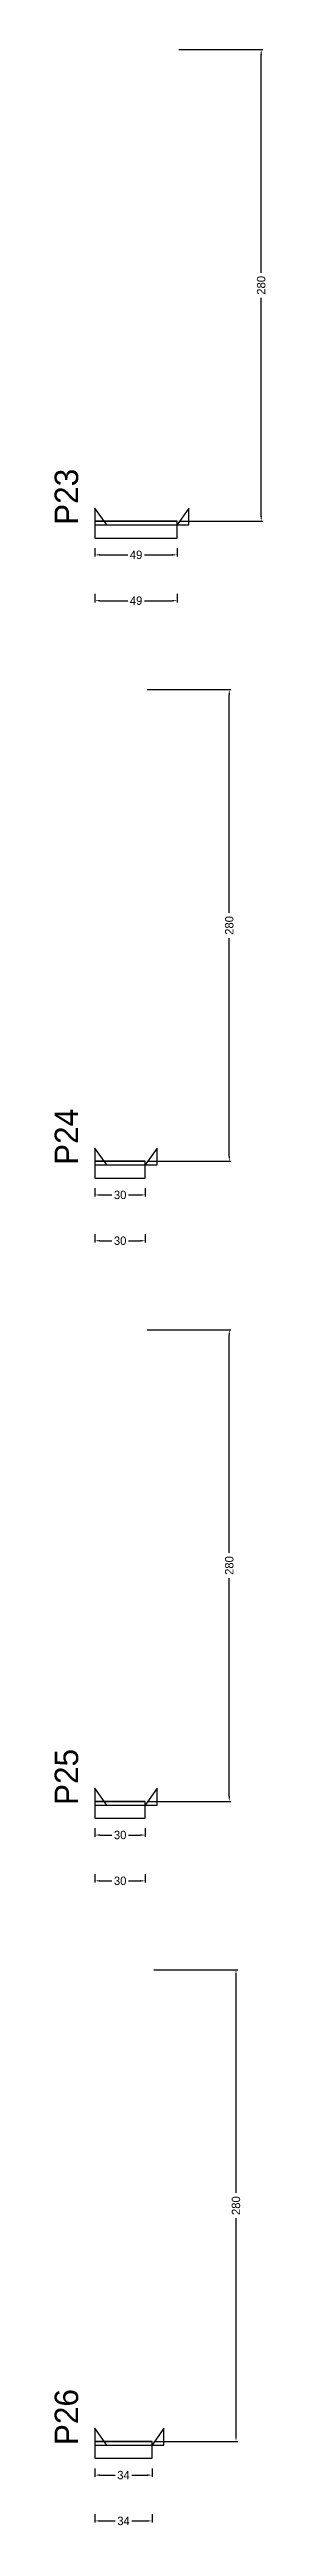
# Model space of a CAD drawing. Header units: centimetres. Extents: x -10500 to 4102, y -9886 to 295.
# Drawn here: x 3976 to 4102, y -9548 to -8078 of the extents above; entities that cross this region are included whole.
import ezdxf

# ---------------------------------------------------------------- set-up
doc = ezdxf.new("R2010")
doc.units = ezdxf.units.CM
for name, color, linetype in [('NOMENCLATURA', 7, 'Continuous'), ('SARR_2.2x10', 60, 'Continuous'), ('SARR_2.2x7', 40, 'Continuous')]:
    doc.layers.add(name, color=color, linetype=linetype)
doc.dimstyles.new('PAINEL-NOVA', dxfattribs={"dimtxt": 5, "dimasz": 3, "dimexe": 1, "dimexo": 1, "dimgap": 1, "dimtad": 1, "dimcen": 2.5, "dimazin": 3, "dimtfac": 1, "dimtmove": 0, "dimatfit": 3})

msp = doc.modelspace()

# ---------------------------------------------------------------- texts
at = {"layer": 'NOMENCLATURA'}
for s, p in [('P23', (3990, -8360)), ('P24', (3990, -8740)), ('P25', (3990, -9120)), ('P26', (3990, -9500))]:
    msp.add_text(s, height=14, rotation=90, dxfattribs=at).set_placement(p)

# ---------------------------------------------------------------- blocks, each defined once
blk = doc.blocks.new('_CLOSEDFILLED')
at = {"color": 0, "linetype": 'BYBLOCK'}
blk.add_solid([(-1, 0.16), (0, 0), (-1, -0.16)], dxfattribs=at)
blk = doc.blocks.new('*D671')
for p, q in [((4000, -9513.8), (4000, -9518.8)), ((4034, -9513.8), (4034, -9518.8)), ((4003, -9517.8), (4012, -9517.8)), ((4022, -9517.8), (4031, -9517.8))]:
    blk.add_line(p, q)
at = {"layer": 'Defpoints'}
for p in [(4000, -9512.8), (4034, -9512.8), (4000, -9517.8)]:
    blk.add_point(p, dxfattribs=at)
at = {"layer": 'SARR_2.2x10', "xscale": 3, "yscale": 3, "rotation": 180}
blk.add_blockref('_CLOSEDFILLED', (4000, -9517.8), dxfattribs=at)
at = {"layer": 'SARR_2.2x10', "xscale": 3, "yscale": 3}
blk.add_blockref('_CLOSEDFILLED', (4034, -9517.8), dxfattribs=at)
at = {"layer": 'SARR_2.2x10', "insert": (4017, -9517.8), "char_height": 5, "attachment_point": 5}
blk.add_mtext('34', dxfattribs=at)
blk = doc.blocks.new('*D672')
for p, q in [((4035, -9217.8), (4085, -9217.8)), ((4084, -9350.3), (4084, -9220.8)), ((4084, -9494.8), (4084, -9365.3)), ((4035, -9497.8), (4085, -9497.8))]:
    blk.add_line(p, q)
at = {"layer": 'Defpoints'}
for p in [(4034, -9217.8), (4034, -9497.8), (4084, -9497.8)]:
    blk.add_point(p, dxfattribs=at)
at = {"layer": 'SARR_2.2x10', "xscale": 3, "yscale": 3}
for p, rotation in [((4084, -9217.8), 90), ((4084, -9497.8), 270)]:
    blk.add_blockref('_CLOSEDFILLED', p, dxfattribs=dict(at, rotation=rotation))
at = {"layer": 'SARR_2.2x10', "insert": (4084, -9357.8), "char_height": 5, "attachment_point": 5, "rotation": 90}
blk.add_mtext('280', dxfattribs=at)
blk = doc.blocks.new('*D673')
for p, q in [((4035, -9217.8), (4085, -9217.8)), ((4084, -9350.3), (4084, -9220.8)), ((4084, -9494.8), (4084, -9365.3)), ((4035, -9497.8), (4085, -9497.8))]:
    blk.add_line(p, q)
at = {"layer": 'Defpoints'}
for p in [(4034, -9217.8), (4034, -9497.8), (4084, -9497.8)]:
    blk.add_point(p, dxfattribs=at)
at = {"layer": 'SARR_2.2x10', "xscale": 3, "yscale": 3}
for p, rotation in [((4084, -9217.8), 90), ((4084, -9497.8), 270)]:
    blk.add_blockref('_CLOSEDFILLED', p, dxfattribs=dict(at, rotation=rotation))
at = {"layer": 'SARR_2.2x10', "insert": (4084, -9357.8), "char_height": 5, "attachment_point": 5, "rotation": 90}
blk.add_mtext('280', dxfattribs=at)
blk = doc.blocks.new('*D674')
for p, q in [((4035, -9217.8), (4085, -9217.8)), ((4084, -9350.3), (4084, -9220.8)), ((4084, -9494.8), (4084, -9365.3)), ((4035, -9497.8), (4085, -9497.8))]:
    blk.add_line(p, q)
at = {"layer": 'Defpoints'}
for p in [(4034, -9217.8), (4034, -9497.8), (4084, -9497.8)]:
    blk.add_point(p, dxfattribs=at)
at = {"layer": 'SARR_2.2x10', "xscale": 3, "yscale": 3}
for p, rotation in [((4084, -9217.8), 90), ((4084, -9497.8), 270)]:
    blk.add_blockref('_CLOSEDFILLED', p, dxfattribs=dict(at, rotation=rotation))
at = {"layer": 'SARR_2.2x10', "insert": (4084, -9357.8), "char_height": 5, "attachment_point": 5, "rotation": 90}
blk.add_mtext('280', dxfattribs=at)
blk = doc.blocks.new('*D675')
for p, q in [((4035, -9217.8), (4085, -9217.8)), ((4084, -9350.3), (4084, -9220.8)), ((4084, -9494.8), (4084, -9365.3)), ((4035, -9497.8), (4085, -9497.8))]:
    blk.add_line(p, q)
at = {"layer": 'Defpoints'}
for p in [(4034, -9217.8), (4034, -9497.8), (4084, -9497.8)]:
    blk.add_point(p, dxfattribs=at)
at = {"layer": 'SARR_2.2x10', "xscale": 3, "yscale": 3}
for p, rotation in [((4084, -9217.8), 90), ((4084, -9497.8), 270)]:
    blk.add_blockref('_CLOSEDFILLED', p, dxfattribs=dict(at, rotation=rotation))
at = {"layer": 'SARR_2.2x10', "insert": (4084, -9357.8), "char_height": 5, "attachment_point": 5, "rotation": 90}
blk.add_mtext('280', dxfattribs=at)
blk = doc.blocks.new('*D676')
for p, q in [((4000, -9541), (4000, -9546)), ((4034, -9541), (4034, -9546)), ((4003, -9545), (4012, -9545)), ((4022, -9545), (4031, -9545))]:
    blk.add_line(p, q)
at = {"layer": 'Defpoints'}
for p in [(4000, -9540), (4034, -9540), (4000, -9545)]:
    blk.add_point(p, dxfattribs=at)
at = {"layer": 'SARR_2.2x10', "xscale": 3, "yscale": 3, "rotation": 180}
blk.add_blockref('_CLOSEDFILLED', (4000, -9545), dxfattribs=at)
at = {"layer": 'SARR_2.2x10', "xscale": 3, "yscale": 3}
blk.add_blockref('_CLOSEDFILLED', (4034, -9545), dxfattribs=at)
at = {"layer": 'SARR_2.2x10', "insert": (4017, -9545), "char_height": 5, "attachment_point": 5}
blk.add_mtext('34', dxfattribs=at)
blk = doc.blocks.new('GRA-E')
at = {"layer": 'SARR_2.2x7'}
blk.add_lwpolyline([(0, 0), (7, 0), (0, 10)], close=True, dxfattribs=at)
blk = doc.blocks.new('GRA-D')
at = {"layer": 'SARR_2.2x7'}
blk.add_lwpolyline([(0, 0), (7, 0), (7, 10)], close=True, dxfattribs=at)
blk = doc.blocks.new('*D645')
for p, q in [((4000, -9133.8), (4000, -9138.8)), ((4003, -9137.8), (4010, -9137.8)), ((4020, -9137.8), (4027, -9137.8)), ((4030, -9133.8), (4030, -9138.8))]:
    blk.add_line(p, q)
at = {"layer": 'Defpoints'}
for p in [(4000, -9132.8), (4000, -9137.8), (4030, -9132.8)]:
    blk.add_point(p, dxfattribs=at)
at = {"layer": 'SARR_2.2x10', "xscale": 3, "yscale": 3, "rotation": 180}
blk.add_blockref('_CLOSEDFILLED', (4000, -9137.8), dxfattribs=at)
at = {"layer": 'SARR_2.2x10', "xscale": 3, "yscale": 3}
blk.add_blockref('_CLOSEDFILLED', (4030, -9137.8), dxfattribs=at)
at = {"layer": 'SARR_2.2x10', "insert": (4015, -9137.8), "char_height": 5, "attachment_point": 5}
blk.add_mtext('30', dxfattribs=at)
blk = doc.blocks.new('*D646')
for p, q in [((4031, -8837.8), (4081, -8837.8)), ((4080, -8970.3), (4080, -8840.8)), ((4080, -9114.8), (4080, -8985.3)), ((4031, -9117.8), (4081, -9117.8))]:
    blk.add_line(p, q)
at = {"layer": 'Defpoints'}
for p in [(4030, -8837.8), (4030, -9117.8), (4080, -9117.8)]:
    blk.add_point(p, dxfattribs=at)
at = {"layer": 'SARR_2.2x10', "xscale": 3, "yscale": 3}
for p, rotation in [((4080, -8837.8), 90), ((4080, -9117.8), 270)]:
    blk.add_blockref('_CLOSEDFILLED', p, dxfattribs=dict(at, rotation=rotation))
at = {"layer": 'SARR_2.2x10', "insert": (4080, -8977.8), "char_height": 5, "attachment_point": 5, "rotation": 90}
blk.add_mtext('280', dxfattribs=at)
blk = doc.blocks.new('*D647')
for p, q in [((4031, -8837.8), (4081, -8837.8)), ((4080, -8970.3), (4080, -8840.8)), ((4080, -9114.8), (4080, -8985.3)), ((4031, -9117.8), (4081, -9117.8))]:
    blk.add_line(p, q)
at = {"layer": 'Defpoints'}
for p in [(4030, -8837.8), (4030, -9117.8), (4080, -9117.8)]:
    blk.add_point(p, dxfattribs=at)
at = {"layer": 'SARR_2.2x10', "xscale": 3, "yscale": 3}
for p, rotation in [((4080, -8837.8), 90), ((4080, -9117.8), 270)]:
    blk.add_blockref('_CLOSEDFILLED', p, dxfattribs=dict(at, rotation=rotation))
at = {"layer": 'SARR_2.2x10', "insert": (4080, -8977.8), "char_height": 5, "attachment_point": 5, "rotation": 90}
blk.add_mtext('280', dxfattribs=at)
blk = doc.blocks.new('*D648')
for p, q in [((4031, -8837.8), (4081, -8837.8)), ((4080, -8970.3), (4080, -8840.8)), ((4080, -9114.8), (4080, -8985.3)), ((4031, -9117.8), (4081, -9117.8))]:
    blk.add_line(p, q)
at = {"layer": 'Defpoints'}
for p in [(4030, -8837.8), (4030, -9117.8), (4080, -9117.8)]:
    blk.add_point(p, dxfattribs=at)
at = {"layer": 'SARR_2.2x10', "xscale": 3, "yscale": 3}
for p, rotation in [((4080, -8837.8), 90), ((4080, -9117.8), 270)]:
    blk.add_blockref('_CLOSEDFILLED', p, dxfattribs=dict(at, rotation=rotation))
at = {"layer": 'SARR_2.2x10', "insert": (4080, -8977.8), "char_height": 5, "attachment_point": 5, "rotation": 90}
blk.add_mtext('280', dxfattribs=at)
blk = doc.blocks.new('*D649')
for p, q in [((4031, -8837.8), (4081, -8837.8)), ((4080, -8970.3), (4080, -8840.8)), ((4080, -9114.8), (4080, -8985.3)), ((4031, -9117.8), (4081, -9117.8))]:
    blk.add_line(p, q)
at = {"layer": 'Defpoints'}
for p in [(4030, -8837.8), (4030, -9117.8), (4080, -9117.8)]:
    blk.add_point(p, dxfattribs=at)
at = {"layer": 'SARR_2.2x10', "xscale": 3, "yscale": 3}
for p, rotation in [((4080, -8837.8), 90), ((4080, -9117.8), 270)]:
    blk.add_blockref('_CLOSEDFILLED', p, dxfattribs=dict(at, rotation=rotation))
at = {"layer": 'SARR_2.2x10', "insert": (4080, -8977.8), "char_height": 5, "attachment_point": 5, "rotation": 90}
blk.add_mtext('280', dxfattribs=at)
blk = doc.blocks.new('*D650')
for p, q in [((4000, -9161), (4000, -9166)), ((4030, -9161), (4030, -9166)), ((4003, -9165), (4010, -9165)), ((4020, -9165), (4027, -9165))]:
    blk.add_line(p, q)
at = {"layer": 'Defpoints'}
for p in [(4000, -9160), (4030, -9160), (4000, -9165)]:
    blk.add_point(p, dxfattribs=at)
at = {"layer": 'SARR_2.2x10', "xscale": 3, "yscale": 3, "rotation": 180}
blk.add_blockref('_CLOSEDFILLED', (4000, -9165), dxfattribs=at)
at = {"layer": 'SARR_2.2x10', "xscale": 3, "yscale": 3}
blk.add_blockref('_CLOSEDFILLED', (4030, -9165), dxfattribs=at)
at = {"layer": 'SARR_2.2x10', "insert": (4015, -9165), "char_height": 5, "attachment_point": 5}
blk.add_mtext('30', dxfattribs=at)
blk = doc.blocks.new('*D619')
for p, q in [((4000, -8753.8), (4000, -8758.8)), ((4003, -8757.8), (4010, -8757.8)), ((4020, -8757.8), (4027, -8757.8)), ((4030, -8753.8), (4030, -8758.8))]:
    blk.add_line(p, q)
at = {"layer": 'Defpoints'}
for p in [(4000, -8752.8), (4000, -8757.8), (4030, -8752.8)]:
    blk.add_point(p, dxfattribs=at)
at = {"layer": 'SARR_2.2x10', "xscale": 3, "yscale": 3, "rotation": 180}
blk.add_blockref('_CLOSEDFILLED', (4000, -8757.8), dxfattribs=at)
at = {"layer": 'SARR_2.2x10', "xscale": 3, "yscale": 3}
blk.add_blockref('_CLOSEDFILLED', (4030, -8757.8), dxfattribs=at)
at = {"layer": 'SARR_2.2x10', "insert": (4015, -8757.8), "char_height": 5, "attachment_point": 5}
blk.add_mtext('30', dxfattribs=at)
blk = doc.blocks.new('*D620')
for p, q in [((4031, -8457.8), (4081, -8457.8)), ((4080, -8590.3), (4080, -8460.8)), ((4080, -8734.8), (4080, -8605.3)), ((4031, -8737.8), (4081, -8737.8))]:
    blk.add_line(p, q)
at = {"layer": 'Defpoints'}
for p in [(4030, -8457.8), (4030, -8737.8), (4080, -8737.8)]:
    blk.add_point(p, dxfattribs=at)
at = {"layer": 'SARR_2.2x10', "xscale": 3, "yscale": 3}
for p, rotation in [((4080, -8457.8), 90), ((4080, -8737.8), 270)]:
    blk.add_blockref('_CLOSEDFILLED', p, dxfattribs=dict(at, rotation=rotation))
at = {"layer": 'SARR_2.2x10', "insert": (4080, -8597.8), "char_height": 5, "attachment_point": 5, "rotation": 90}
blk.add_mtext('280', dxfattribs=at)
blk = doc.blocks.new('*D621')
for p, q in [((4031, -8457.8), (4081, -8457.8)), ((4080, -8590.3), (4080, -8460.8)), ((4080, -8734.8), (4080, -8605.3)), ((4031, -8737.8), (4081, -8737.8))]:
    blk.add_line(p, q)
at = {"layer": 'Defpoints'}
for p in [(4030, -8457.8), (4030, -8737.8), (4080, -8737.8)]:
    blk.add_point(p, dxfattribs=at)
at = {"layer": 'SARR_2.2x10', "xscale": 3, "yscale": 3}
for p, rotation in [((4080, -8457.8), 90), ((4080, -8737.8), 270)]:
    blk.add_blockref('_CLOSEDFILLED', p, dxfattribs=dict(at, rotation=rotation))
at = {"layer": 'SARR_2.2x10', "insert": (4080, -8597.8), "char_height": 5, "attachment_point": 5, "rotation": 90}
blk.add_mtext('280', dxfattribs=at)
blk = doc.blocks.new('*D622')
for p, q in [((4031, -8457.8), (4081, -8457.8)), ((4080, -8590.3), (4080, -8460.8)), ((4080, -8734.8), (4080, -8605.3)), ((4031, -8737.8), (4081, -8737.8))]:
    blk.add_line(p, q)
at = {"layer": 'Defpoints'}
for p in [(4030, -8457.8), (4030, -8737.8), (4080, -8737.8)]:
    blk.add_point(p, dxfattribs=at)
at = {"layer": 'SARR_2.2x10', "xscale": 3, "yscale": 3}
for p, rotation in [((4080, -8457.8), 90), ((4080, -8737.8), 270)]:
    blk.add_blockref('_CLOSEDFILLED', p, dxfattribs=dict(at, rotation=rotation))
at = {"layer": 'SARR_2.2x10', "insert": (4080, -8597.8), "char_height": 5, "attachment_point": 5, "rotation": 90}
blk.add_mtext('280', dxfattribs=at)
blk = doc.blocks.new('*D623')
for p, q in [((4031, -8457.8), (4081, -8457.8)), ((4080, -8590.3), (4080, -8460.8)), ((4080, -8734.8), (4080, -8605.3)), ((4031, -8737.8), (4081, -8737.8))]:
    blk.add_line(p, q)
at = {"layer": 'Defpoints'}
for p in [(4030, -8457.8), (4030, -8737.8), (4080, -8737.8)]:
    blk.add_point(p, dxfattribs=at)
at = {"layer": 'SARR_2.2x10', "xscale": 3, "yscale": 3}
for p, rotation in [((4080, -8457.8), 90), ((4080, -8737.8), 270)]:
    blk.add_blockref('_CLOSEDFILLED', p, dxfattribs=dict(at, rotation=rotation))
at = {"layer": 'SARR_2.2x10', "insert": (4080, -8597.8), "char_height": 5, "attachment_point": 5, "rotation": 90}
blk.add_mtext('280', dxfattribs=at)
blk = doc.blocks.new('*D624')
for p, q in [((4000, -8781), (4000, -8786)), ((4003, -8785), (4010, -8785)), ((4020, -8785), (4027, -8785)), ((4030, -8781), (4030, -8786))]:
    blk.add_line(p, q)
at = {"layer": 'Defpoints'}
for p in [(4000, -8780), (4000, -8785), (4030, -8780)]:
    blk.add_point(p, dxfattribs=at)
at = {"layer": 'SARR_2.2x10', "xscale": 3, "yscale": 3, "rotation": 180}
blk.add_blockref('_CLOSEDFILLED', (4000, -8785), dxfattribs=at)
at = {"layer": 'SARR_2.2x10', "xscale": 3, "yscale": 3}
blk.add_blockref('_CLOSEDFILLED', (4030, -8785), dxfattribs=at)
at = {"layer": 'SARR_2.2x10', "insert": (4015, -8785), "char_height": 5, "attachment_point": 5}
blk.add_mtext('30', dxfattribs=at)
blk = doc.blocks.new('*D593')
for p, q in [((4000, -8373.8), (4000, -8378.8)), ((4003, -8377.8), (4019.5, -8377.8)), ((4029.5, -8377.8), (4046, -8377.8)), ((4049, -8373.8), (4049, -8378.8))]:
    blk.add_line(p, q)
at = {"layer": 'Defpoints'}
for p in [(4000, -8372.8), (4000, -8377.8), (4049, -8372.8)]:
    blk.add_point(p, dxfattribs=at)
at = {"layer": 'SARR_2.2x10', "xscale": 3, "yscale": 3, "rotation": 180}
blk.add_blockref('_CLOSEDFILLED', (4000, -8377.8), dxfattribs=at)
at = {"layer": 'SARR_2.2x10', "xscale": 3, "yscale": 3}
blk.add_blockref('_CLOSEDFILLED', (4049, -8377.8), dxfattribs=at)
at = {"layer": 'SARR_2.2x10', "insert": (4024.5, -8377.8), "char_height": 5, "attachment_point": 5}
blk.add_mtext('49', dxfattribs=at)
blk = doc.blocks.new('*D594')
for p, q in [((4050, -8077.8), (4100, -8077.8)), ((4099, -8210.3), (4099, -8080.8)), ((4099, -8354.8), (4099, -8225.3)), ((4050, -8357.8), (4100, -8357.8))]:
    blk.add_line(p, q)
at = {"layer": 'Defpoints'}
for p in [(4049, -8077.8), (4049, -8357.8), (4099, -8357.8)]:
    blk.add_point(p, dxfattribs=at)
at = {"layer": 'SARR_2.2x10', "xscale": 3, "yscale": 3}
for p, rotation in [((4099, -8077.8), 90), ((4099, -8357.8), 270)]:
    blk.add_blockref('_CLOSEDFILLED', p, dxfattribs=dict(at, rotation=rotation))
at = {"layer": 'SARR_2.2x10', "insert": (4099, -8217.8), "char_height": 5, "attachment_point": 5, "rotation": 90}
blk.add_mtext('280', dxfattribs=at)
blk = doc.blocks.new('*D595')
for p, q in [((4050, -8077.8), (4100, -8077.8)), ((4099, -8210.3), (4099, -8080.8)), ((4099, -8354.8), (4099, -8225.3)), ((4050, -8357.8), (4100, -8357.8))]:
    blk.add_line(p, q)
at = {"layer": 'Defpoints'}
for p in [(4049, -8077.8), (4049, -8357.8), (4099, -8357.8)]:
    blk.add_point(p, dxfattribs=at)
at = {"layer": 'SARR_2.2x10', "xscale": 3, "yscale": 3}
for p, rotation in [((4099, -8077.8), 90), ((4099, -8357.8), 270)]:
    blk.add_blockref('_CLOSEDFILLED', p, dxfattribs=dict(at, rotation=rotation))
at = {"layer": 'SARR_2.2x10', "insert": (4099, -8217.8), "char_height": 5, "attachment_point": 5, "rotation": 90}
blk.add_mtext('280', dxfattribs=at)
blk = doc.blocks.new('*D596')
for p, q in [((4050, -8077.8), (4100, -8077.8)), ((4099, -8210.3), (4099, -8080.8)), ((4099, -8354.8), (4099, -8225.3)), ((4050, -8357.8), (4100, -8357.8))]:
    blk.add_line(p, q)
at = {"layer": 'Defpoints'}
for p in [(4049, -8077.8), (4049, -8357.8), (4099, -8357.8)]:
    blk.add_point(p, dxfattribs=at)
at = {"layer": 'SARR_2.2x10', "xscale": 3, "yscale": 3}
for p, rotation in [((4099, -8077.8), 90), ((4099, -8357.8), 270)]:
    blk.add_blockref('_CLOSEDFILLED', p, dxfattribs=dict(at, rotation=rotation))
at = {"layer": 'SARR_2.2x10', "insert": (4099, -8217.8), "char_height": 5, "attachment_point": 5, "rotation": 90}
blk.add_mtext('280', dxfattribs=at)
blk = doc.blocks.new('*D597')
for p, q in [((4050, -8077.8), (4100, -8077.8)), ((4099, -8210.3), (4099, -8080.8)), ((4099, -8354.8), (4099, -8225.3)), ((4050, -8357.8), (4100, -8357.8))]:
    blk.add_line(p, q)
at = {"layer": 'Defpoints'}
for p in [(4049, -8077.8), (4049, -8357.8), (4099, -8357.8)]:
    blk.add_point(p, dxfattribs=at)
at = {"layer": 'SARR_2.2x10', "xscale": 3, "yscale": 3}
for p, rotation in [((4099, -8077.8), 90), ((4099, -8357.8), 270)]:
    blk.add_blockref('_CLOSEDFILLED', p, dxfattribs=dict(at, rotation=rotation))
at = {"layer": 'SARR_2.2x10', "insert": (4099, -8217.8), "char_height": 5, "attachment_point": 5, "rotation": 90}
blk.add_mtext('280', dxfattribs=at)
blk = doc.blocks.new('*D598')
for p, q in [((4000, -8401), (4000, -8406)), ((4003, -8405), (4019.5, -8405)), ((4029.5, -8405), (4046, -8405)), ((4049, -8401), (4049, -8406))]:
    blk.add_line(p, q)
at = {"layer": 'Defpoints'}
for p in [(4000, -8400), (4000, -8405), (4049, -8400)]:
    blk.add_point(p, dxfattribs=at)
at = {"layer": 'SARR_2.2x10', "xscale": 3, "yscale": 3, "rotation": 180}
blk.add_blockref('_CLOSEDFILLED', (4000, -8405), dxfattribs=at)
at = {"layer": 'SARR_2.2x10', "xscale": 3, "yscale": 3}
blk.add_blockref('_CLOSEDFILLED', (4049, -8405), dxfattribs=at)
at = {"layer": 'SARR_2.2x10', "insert": (4024.5, -8405), "char_height": 5, "attachment_point": 5}
blk.add_mtext('49', dxfattribs=at)

# ---------------------------------------------------------------- dimensions: what is measured, and where the dimension line sits
at = {"layer": 'SARR_2.2x10'}
for base, p1, p2, picture, middle in [((4099, -8357.8), (4049, -8357.8), (4049, -8077.8), '*D594', (4099, -8217.8)), ((4099, -8357.8), (4049, -8357.8), (4049, -8077.8), '*D595', (4099, -8217.8)), ((4099, -8357.8), (4049, -8357.8), (4049, -8077.8), '*D596', (4099, -8217.8)), ((4099, -8357.8), (4049, -8357.8), (4049, -8077.8), '*D597', (4099, -8217.8)), ((4080, -8737.8), (4030, -8737.8), (4030, -8457.8), '*D620', (4080, -8597.8)), ((4080, -8737.8), (4030, -8737.8), (4030, -8457.8), '*D621', (4080, -8597.8)), ((4080, -8737.8), (4030, -8737.8), (4030, -8457.8), '*D622', (4080, -8597.8)), ((4080, -8737.8), (4030, -8737.8), (4030, -8457.8), '*D623', (4080, -8597.8)), ((4080, -9117.8), (4030, -9117.8), (4030, -8837.8), '*D646', (4080, -8977.8)), ((4080, -9117.8), (4030, -9117.8), (4030, -8837.8), '*D647', (4080, -8977.8)), ((4080, -9117.8), (4030, -9117.8), (4030, -8837.8), '*D648', (4080, -8977.8)), ((4080, -9117.8), (4030, -9117.8), (4030, -8837.8), '*D649', (4080, -8977.8)), ((4084, -9497.8), (4034, -9497.8), (4034, -9217.8), '*D672', (4084, -9357.8)), ((4084, -9497.8), (4034, -9497.8), (4034, -9217.8), '*D673', (4084, -9357.8)), ((4084, -9497.8), (4034, -9497.8), (4034, -9217.8), '*D674', (4084, -9357.8)), ((4084, -9497.8), (4034, -9497.8), (4034, -9217.8), '*D675', (4084, -9357.8))]:
    dim = msp.add_linear_dim(base=base, p1=p1, p2=p2, angle=90, dimstyle='PAINEL-NOVA', dxfattribs=at)
    dim.commit()
    dim.dimension.update_dxf_attribs({"geometry": picture, "text_midpoint": middle})
for base, p1, p2, picture, middle in [((4000, -8377.8), (4000, -8372.8), (4049, -8372.8), '*D593', (4024.5, -8377.8)), ((4000, -8405), (4000, -8400), (4049, -8400), '*D598', (4024.5, -8405)), ((4000, -8757.8), (4000, -8752.8), (4030, -8752.8), '*D619', (4015, -8757.8)), ((4000, -8785), (4000, -8780), (4030, -8780), '*D624', (4015, -8785)), ((4000, -9137.8), (4000, -9132.8), (4030, -9132.8), '*D645', (4015, -9137.8)), ((4000, -9165), (4000, -9160), (4030, -9160), '*D650', (4015, -9165)), ((4000, -9517.8), (4000, -9512.8), (4034, -9512.8), '*D671', (4017, -9517.8)), ((4000, -9545), (4000, -9540), (4034, -9540), '*D676', (4017, -9545))]:
    dim = msp.add_linear_dim(base=base, p1=p1, p2=p2, dimstyle='PAINEL-NOVA', dxfattribs=at)
    dim.commit()
    dim.dimension.update_dxf_attribs({"geometry": picture, "text_midpoint": middle})

# ---------------------------------------------------------------- linework, layer by layer
at = {"layer": 'SARR_2.2x10'}
for p, q in [((4049, -8357.8), (4000, -8357.8)), ((4000, -8357.8), (4000, -8367.8)), ((4049, -8367.8), (4049, -8357.8)), ((4000, -8367.8), (4049, -8367.8)), ((4030, -8737.8), (4000, -8737.8)), ((4000, -8737.8), (4000, -8747.8)), ((4000, -8747.8), (4030, -8747.8)), ((4030, -8747.8), (4030, -8737.8)), ((4030, -9117.8), (4000, -9117.8)), ((4000, -9117.8), (4000, -9127.8)), ((4000, -9127.8), (4030, -9127.8)), ((4030, -9127.8), (4030, -9117.8)), ((4034, -9497.8), (4000, -9497.8)), ((4000, -9497.8), (4000, -9507.8)), ((4034, -9507.8), (4034, -9497.8)), ((4000, -9507.8), (4034, -9507.8))]:
    msp.add_line(p, q, dxfattribs=at)
at = {"layer": 'SARR_2.2x7'}
for p, q in [((4049, -8357.8), (4000, -8357.8)), ((4000, -8357.8), (4000, -8360)), ((4000, -8357.8), (4007, -8357.8)), ((4000, -8357.8), (4007, -8357.8)), ((4000, -8357.8), (4007, -8357.8)), ((4000, -8357.8), (4007, -8357.8)), ((4000, -8360), (4049, -8360)), ((4007, -8357.8), (4049, -8357.8)), ((4007, -8357.8), (4049, -8357.8)), ((4007, -8357.8), (4049, -8357.8)), ((4007, -8357.8), (4049, -8357.8)), ((4049, -8360), (4049, -8357.8)), ((4030, -8737.8), (4000, -8737.8)), ((4000, -8737.8), (4000, -8740)), ((4000, -8737.8), (4007, -8737.8)), ((4000, -8737.8), (4007, -8737.8)), ((4000, -8737.8), (4007, -8737.8)), ((4000, -8737.8), (4007, -8737.8)), ((4000, -8740), (4030, -8740)), ((4007, -8737.8), (4030, -8737.8)), ((4007, -8737.8), (4030, -8737.8)), ((4007, -8737.8), (4030, -8737.8)), ((4007, -8737.8), (4030, -8737.8)), ((4030, -8740), (4030, -8737.8)), ((4030, -9117.8), (4000, -9117.8)), ((4000, -9117.8), (4000, -9120)), ((4000, -9117.8), (4007, -9117.8)), ((4000, -9117.8), (4007, -9117.8)), ((4000, -9117.8), (4007, -9117.8)), ((4000, -9117.8), (4007, -9117.8)), ((4000, -9120), (4030, -9120)), ((4007, -9117.8), (4030, -9117.8)), ((4007, -9117.8), (4030, -9117.8)), ((4007, -9117.8), (4030, -9117.8)), ((4007, -9117.8), (4030, -9117.8)), ((4030, -9120), (4030, -9117.8)), ((4034, -9497.8), (4000, -9497.8)), ((4000, -9497.8), (4000, -9500)), ((4000, -9497.8), (4007, -9497.8)), ((4000, -9497.8), (4007, -9497.8)), ((4000, -9497.8), (4007, -9497.8)), ((4000, -9497.8), (4007, -9497.8)), ((4007, -9497.8), (4034, -9497.8)), ((4007, -9497.8), (4034, -9497.8)), ((4007, -9497.8), (4034, -9497.8)), ((4007, -9497.8), (4034, -9497.8)), ((4034, -9500), (4034, -9497.8)), ((4000, -9500), (4034, -9500))]:
    msp.add_line(p, q, dxfattribs=at)

# ---------------------------------------------------------------- block references
for name, p in [('GRA-E', (4000, -8360)), ('GRA-D', (4049, -8360)), ('GRA-E', (4000, -8740)), ('GRA-D', (4030, -8740)), ('GRA-E', (4000, -9120)), ('GRA-D', (4030, -9120)), ('GRA-E', (4000, -9500)), ('GRA-D', (4034, -9500))]:
    msp.add_blockref(name, p, dxfattribs=at)

msp.set_redraw_order([(e.dxf.handle, doc.entitydb.next_handle()) for e in msp.query("TEXT MTEXT ATTDEF DIMENSION ARC_DIMENSION")])  # texts and dimensions are drawn at this point

doc.saveas('drawing.dxf')
